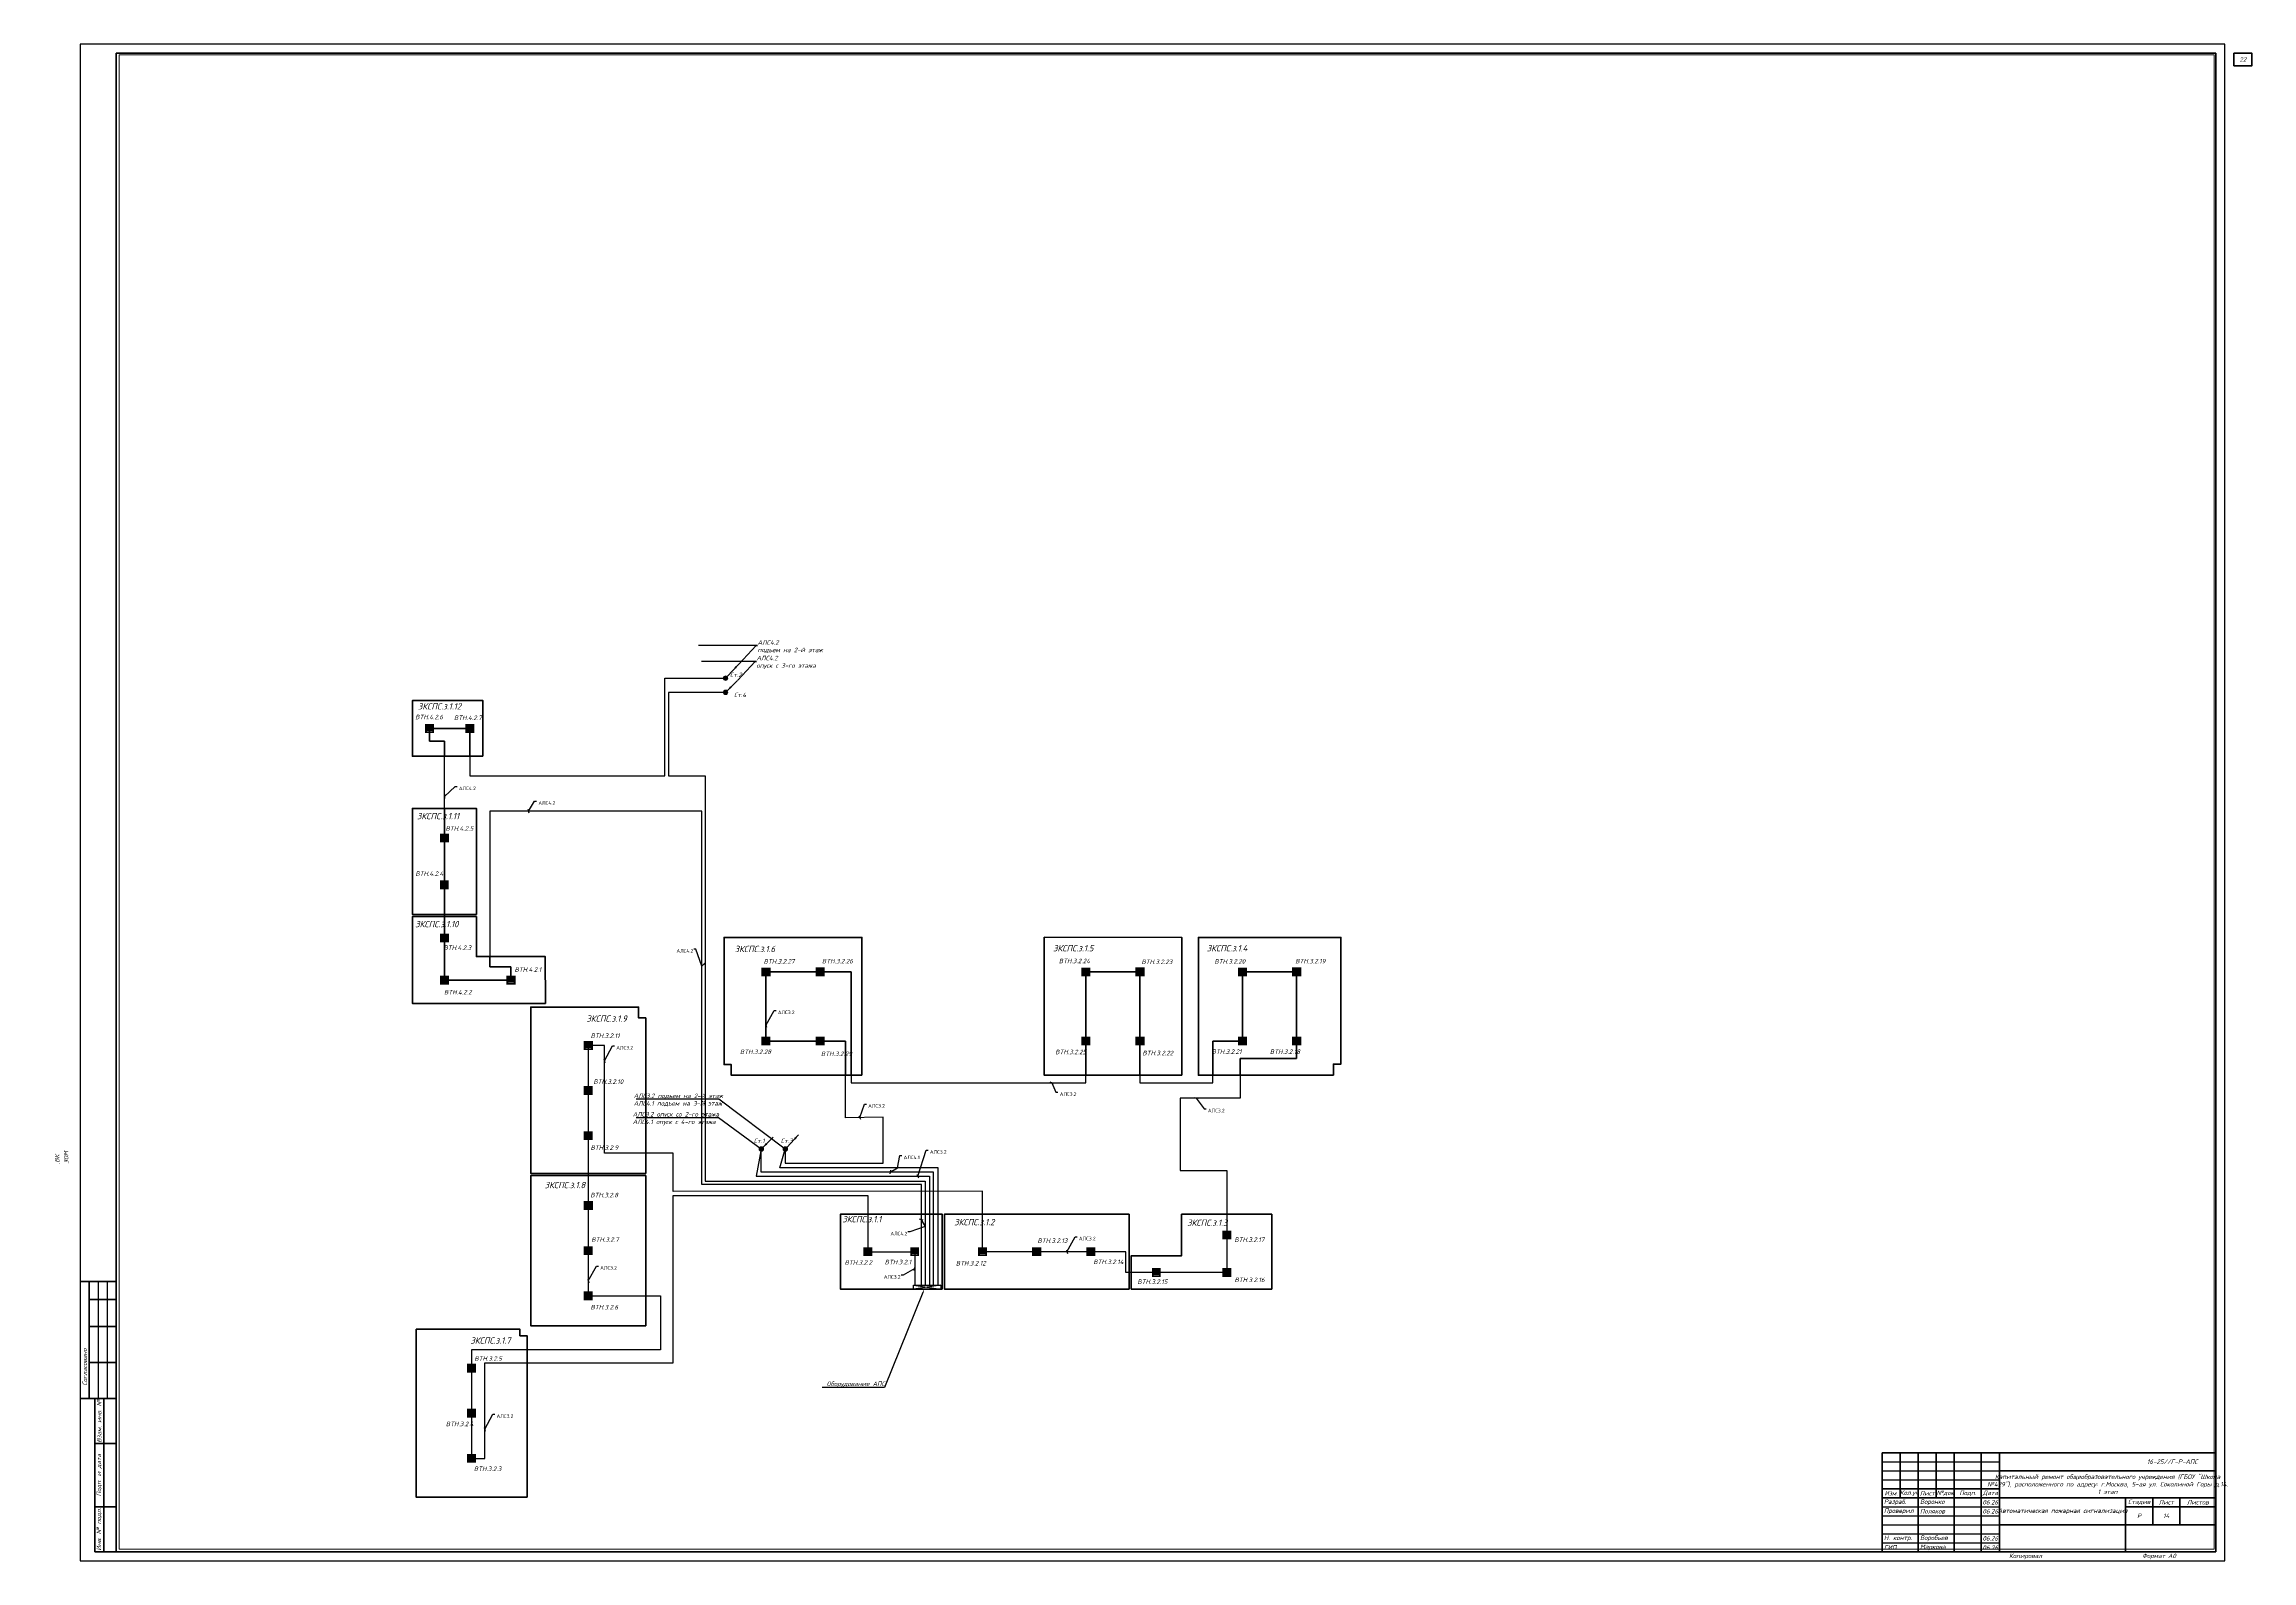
# Paper-space layout 'ПР1 зап.' of a CAD drawing. Header units: millimetres. Extents: x -20 to 1204, y 0 to 841.
# The model-space entities are those that its viewports show. They can reach past a viewport. Long polylines and large blocks are cut down to what shows.
import ezdxf
from ezdxf import colors
from ezdxf.entities.mleader import LeaderData, LeaderLine
from ezdxf.enums import TextEntityAlignment as Align
from ezdxf.math import Vec2, Vec3

# ---------------------------------------------------------------- set-up
doc = ezdxf.new("R2010")
doc.units = ezdxf.units.MM
doc.header["$LTSCALE"] = 0.5
doc.set_wipeout_variables(frame=1)
doc.linetypes.add('CONTI', pattern=[0])
doc.layers.get('0').update_dxf_attribs({"lineweight": 18})
doc.layers.get('Defpoints').update_dxf_attribs({"color": 4, "lineweight": 140})
for name, color, linetype, lineweight in [('! ЗКПС НОМЕР 1', 4, 'Continuous', 50), ('13_text', 250, 'Continuous', 15), ('13_АПС_кабели', 1, 'Continuous', 30), ('13_АПС_оборудование', 1, 'Continuous', 30), ('13_АПС_текст', 1, 'Continuous', 30), ('13_СС_СОТС_выноски', 7, 'Continuous', 25), ('BSN__основная - 06', 1, 'Continuous', 60), ('АР_Штриховка_Стималит', 5, 'Continuous', 0), ('СС_АПС_Оборудование', 1, 'Continuous', 25)]:
    doc.layers.add(name, color=color, linetype=linetype, lineweight=lineweight)
doc.layers.add('! ЗКПС НОМЕР 2', color=7, linetype='Continuous', lineweight=0, true_color=0xf3aae6, transparency=0.5)
doc.styles.add('BDG_T_R', font='GOST Common.ttf')
doc.styles.add('ISOCPEUR', font='isocpeui.ttf', dxfattribs={"height": 250})
doc.styles.get("Standard").update_dxf_attribs({"font": 'txt.shx'})
doc.linetypes.add('Рабочее в трубе  _о_о_', pattern='A,5,2,[133,ltypeshp.shx,S=0.4,R=0,X=0,Y=0.75],3', length=10)

# ---------------------------------------------------------------- blocks, each defined once
blk = doc.blocks.new('*U1096')
at = {"linetype": 'Continuous', "lineweight": 25, "transparency": 33554687}
for p, q in [((1189, 841), (0, 841)), ((0, 841), (0, 0)), ((1189, 0), (1189, 841)), ((10, 155), (10, 90)), ((15, 155), (15, 90)), ((999, 55), (1064, 55)), ((999, 50), (1064, 50)), ((999, 45), (1064, 45)), ((999, 30), (1064, 30)), ((999, 25), (1064, 25)), ((999, 20), (1064, 20)), ((999, 15), (1064, 15)), ((0, 0), (1189, 0)), ((999, 10), (1064, 10))]:
    blk.add_line(p, q, dxfattribs=at)
at = {"linetype": 'Continuous', "lineweight": 60, "transparency": 33554687}
for p, q in [((1184, 836), (20, 836)), ((20, 836), (20, 5)), ((1184, 5), (1184, 836)), ((20, 155), (0, 155)), ((5, 155), (5, 90)), ((20, 145), (5, 145)), ((20, 130), (5, 130)), ((20, 110), (5, 110)), ((20, 90), (0, 90)), ((8, 90), (8, 5)), ((13, 90), (13, 5)), ((8, 65), (20, 65)), ((999, 60), (1184, 60)), ((999, 5), (999, 60)), ((1009, 60), (1009, 35)), ((1019, 60), (1019, 5)), ((1029, 60), (1029, 35)), ((1039, 60), (1039, 5)), ((1054, 60), (1054, 5)), ((1064, 5), (1064, 60)), ((1064, 50), (1184, 50)), ((1184, 5), (1184, 60)), ((999, 40), (1064, 40)), ((8, 30), (20, 30)), ((999, 35), (1184, 35)), ((1134, 35), (1134, 5)), ((1134, 30), (1184, 30)), ((1149, 35), (1149, 20)), ((1164, 35), (1164, 20)), ((1064, 20), (1184, 20)), ((8, 5), (20, 5)), ((20, 5), (1184, 5))]:
    blk.add_line(p, q, dxfattribs=at)
at = {"linetype": 'Continuous', "lineweight": 40, "transparency": 33554687}
blk.add_line((1134, 5), (1134, 35), dxfattribs=at)
at = {"lineweight": 60, "transparency": 33554687}
blk.add_lwpolyline([(1194, 829), (1204, 829), (1204, 836), (1194, 836)], close=True, dxfattribs=at)
at = {"linetype": 'Continuous', "transparency": 33554687, "rotation": 90, "style": 'ISOCPEUR'}
for s, insert, char_height, width, attachment_point in [('20_Главный_специалист_ВК', (-12.5, 176), 2.5, 19, 4), ('21_Главный_специалист_ЭОМ', (-7.5, 176), 2.5, 19, 4), ('01.26', (-12.5, 215), 2.5, 10, 5), ('01.26', (-7.5, 215), 2.5, 10, 5), ('01.26', (-2.5, 215), 2.5, 10, 5), ('Согласовано', (-17.5, 172.5), 3, 35, 5), ('Гл. спец ВК', (-12.5, 156), 2.5, 19, 4), ('Гл. спец ЭОМ', (-7.5, 156), 2.5, 19, 4), ('01.26', (-12.5, 150), 2.5, 10, 5), ('19_Главный_конструктор', (-7.5, 111), 2.5, 19, 4), ('01.26', (-7.5, 150), 2.5, 10, 5), ('18_Главный_специалист_ОВ', (-2.5, 111), 2.5, 19, 4), ('01.26', (-2.5, 150), 2.5, 10, 5), ('17_ГАП', (-12.5, 111), 2.5, 19, 4), ('Согласовано', (2.5, 107.5), 2.5, 35, 5), ('Гл. констр. ', (-7.5, 91), 2.5, 19, 4), ('Гл. спец ОВ', (-2.5, 91), 2.5, 19, 4), ('ГАП', (-12.5, 91), 2.5, 19, 4), ('Взам. инв. №', (10.5, 77.5), 2.5, 25, 5), ('Подп. и дата', (10.5, 47.5), 2.5, 35, 5), ('Инв. № подл.', (10.5, 17.5), 2.5, 25, 5)]:
    blk.add_mtext(s, dxfattribs=dict(at, insert=insert, char_height=char_height, width=width, attachment_point=attachment_point))
at = {"linetype": 'Continuous', "transparency": 33554687, "char_height": 2.5, "style": 'ISOCPEUR'}
for s, insert, width, attachment_point in [('16-25//Г-Р-АПС', (1174, 55), 110, 6), ('\\pxsm1;Капитальный ремонт общеобразовательного учреждения (ГБОУ "Школа №429"), расположенного по адресу: г.Москва, 5-ая ул. Соколиной Горы д.14. 1 этап', (1124, 42.5), 120, 5), ('Разраб.', (1000, 32.5), 19, 4), ('Проверил', (1000, 27.5), 19, 4), ('Воронко', (1020, 32.5), 19, 4), ('Поляков', (1020, 27.5), 19, 4), ('\\pxqc;06.26', (1054, 32.5), 10, 4), ('\\pxqc;06.26', (1054, 27.5), 10, 4), ('Р', (1141.5, 25), 15, 5), ('Н. контр.', (1000, 12.5), 19, 4), ('Воробьев', (1020, 12.5), 19, 4), ('\\pxqc;06.26', (1054, 12.5), 10, 4), ('ГИП', (1000, 7.5), 19, 4), ('Маркова', (1020, 7.5), 19, 4), ('\\pxqc;06.26', (1054, 7.4), 10, 4), ('Копировал', (1078.5, 2.5), 25, 5), ('Формат', (1149.5, 2.5), 16, 5)]:
    blk.add_mtext(s, dxfattribs=dict(at, insert=insert, width=width, attachment_point=attachment_point))
at = {"transparency": 33554687, "char_height": 2.5, "attachment_point": 5, "style": 'ISOCPEUR'}
for s, insert, width in [('Изм.', (1004, 37.5), 10), ('Кол.уч', (1014, 37.5), 10), ('Лист', (1024, 37.5), 10), ('№док', (1034, 37.5), 10), ('Подп.', (1046.5, 37.5), 15), ('Дата', (1059, 37.5), 10), ('Стадия', (1141.5, 32.5), 15), ('Лист', (1156.5, 32.5), 15), ('Листов', (1174, 32.5), 20)]:
    blk.add_mtext(s, dxfattribs=dict(at, insert=insert, width=width))
at = {"linetype": 'Continuous', "transparency": 33554687, "insert": (1099, 27.5), "char_height": 2.5, "width": 70, "attachment_point": 5, "line_spacing_factor": 0.8, "style": 'ISOCPEUR'}
blk.add_mtext('\\pxsm1;Автоматическая пожарная сигнализация', dxfattribs=at)
at = {"transparency": 33554687, "style": 'ISOCPEUR'}
for tag, p in [('Сквозная_нумерация', (1199, 832.5)), ('Форма3_номер_листа', (1156.5, 25)), ('Форма3_количество_листов', (1174, 25))]:
    blk.add_attdef(tag, text='', height=2.5, dxfattribs=at).set_placement(p, align=Align.MIDDLE_CENTER)
blk.add_attdef('Форма3_дополнительный_шифр', text='', height=2.5, dxfattribs=at).set_placement((1174, 55), align=Align.MIDDLE_LEFT)
at = {"lineweight": 5, "transparency": 33554687, "flags": 160}
blk.add_attdef('Форма3_наименование_чертежа', text='', height=2.5, dxfattribs=at).set_placement((1099, 12.5), align=Align.MIDDLE_CENTER)
at = {"transparency": 33554687, "style": 'ISOCPEUR', "flags": 8}
blk.add_attdef('Формат', (1157.5, 1.5), '', height=2.5, dxfattribs=at)
at = {"transparency": 33554687}
blk.add_wipeout([(-20, 220), (-0.5, 220), (-0.5, 90), (-20, 90)], dxfattribs=at)
blk = doc.blocks.new('101')
at = {"layer": '! ЗКПС НОМЕР 2', "true_color": 0xffffff, "transparency": 33554687}
h = blk.add_hatch(color=7, dxfattribs=at)
h.dxf.hatch_style = 1
h.paths.add_polyline_path([(-12942, -22141.9), (-12947, -22141.9), (-12947, -22146.8), (-12942, -22146.8)])
at = {"layer": 'BSN__основная - 06', "color": 1, "lineweight": 30, "ltscale": 100, "const_width": 0.03, "elevation": 0}
blk.add_lwpolyline([(-12947, -22141.9), (-12942, -22141.9), (-12942, -22146.8), (-12947, -22146.8)], close=True, dxfattribs=at)
at = {"layer": 'BSN__основная - 06', "color": 1, "lineweight": 30, "ltscale": 100, "const_width": 0.07, "elevation": 0}
blk.add_lwpolyline([(-12943.9, -22142.7), (-12945, -22143.9), (-12943.9, -22144.8), (-12945, -22145.9)], dxfattribs=at)
blk = doc.blocks.new('748')
at = {"layer": 'АР_Штриховка_Стималит', "true_color": 0xffffff}
h = blk.add_hatch(color=7, dxfattribs=at)
h.dxf.hatch_style = 1
h.paths.add_polyline_path([(1611.5, -5339.8), (1606.6, -5339.8), (1606.6, -5344.7), (1611.5, -5344.7)])
h.paths.add_polyline_path([(1610.6, -5340.7), (1610.6, -5343.8), (1607.6, -5343.8), (1607.6, -5340.7)], flags=16)
h = blk.add_hatch(color=7, dxfattribs=at)
h.dxf.hatch_style = 1
h.paths.add_polyline_path([(1607.6, -5340.7), (1607.6, -5343.7), (1610.6, -5343.7), (1610.6, -5340.7)])
at = {"color": 1, "lineweight": 5, "ltscale": 100, "elevation": 0}
for points, const_width in [([(1606.6, -5344.7), (1611.6, -5344.7), (1611.6, -5339.8), (1606.6, -5339.8)], 0.03), ([(1607.6, -5343.7), (1610.6, -5343.7), (1610.6, -5340.7), (1607.6, -5340.7)], 0.01)]:
    blk.add_lwpolyline(points, close=True, dxfattribs=dict(at, const_width=const_width))
at = {"color": 1, "lineweight": 5, "ltscale": 100, "const_width": 0.03, "elevation": 0}
blk.add_lwpolyline([(1609.6, -5341.1), (1608.5, -5341.7), (1609.7, -5342.7), (1608.5, -5343.3)], dxfattribs=at)
blk = doc.blocks.new('*U72')
at = {"transparency": 33554687}
h = blk.add_hatch(color=0, dxfattribs=at)
h.dxf.hatch_style = 1
h.paths.add_polyline_path([(-251, 336), (-336, 251), (-88, 88)])
h = blk.add_hatch(color=0, dxfattribs=at)
h.dxf.hatch_style = 1
h.paths.add_polyline_path([(125, 0, 1), (-125, 0, 1)])
at = {"color": 0, "lineweight": 15, "transparency": 33554687}
blk.add_lwpolyline([(-88, 88), (-654, 654)], dxfattribs=at)
at = {"color": 0, "transparency": 33554687}
blk.add_circle((0, 0), 125, dxfattribs=at)
at = {"color": 0, "transparency": 33554687, "style": 'ISOCPEUR', "width": 0.7}
blk.add_attdef('NUM', (-603, -150), '', height=250, dxfattribs=at)
blk = doc.blocks.new('_None')
blk = doc.blocks.new('*U71')
at = {"transparency": 33554687}
h = blk.add_hatch(color=0, dxfattribs=at)
h.dxf.hatch_style = 1
h.paths.add_polyline_path([(-579, 533), (-491, 615), (-733, 786)])
h = blk.add_hatch(color=0, dxfattribs=at)
h.dxf.hatch_style = 1
h.paths.add_polyline_path([(125, 0, 1), (-125, 0, 1)])
at = {"color": 0, "lineweight": 15, "transparency": 33554687}
blk.add_lwpolyline([(-85, 91), (-733, 786)], dxfattribs=at)
at = {"color": 0, "transparency": 33554687}
blk.add_circle((0, 0), 125, dxfattribs=at)
blk = doc.blocks.new('*U68')
at = {"transparency": 33554687}
h = blk.add_hatch(color=0, dxfattribs=at)
h.dxf.hatch_style = 1
h.paths.add_polyline_path([(-579, 533), (-491, 615), (-733, 786)])
h = blk.add_hatch(color=0, dxfattribs=at)
h.dxf.hatch_style = 1
h.paths.add_polyline_path([(125, 0, 1), (-125, 0, 1)])
at = {"color": 0, "lineweight": 15, "transparency": 33554687}
blk.add_lwpolyline([(-85, 91), (-733, 786)], dxfattribs=at)
at = {"color": 0, "transparency": 33554687}
blk.add_circle((0, 0), 125, dxfattribs=at)
blk = doc.blocks.new('*U69')
at = {"transparency": 33554687}
h = blk.add_hatch(color=0, dxfattribs=at)
h.dxf.hatch_style = 1
h.paths.add_polyline_path([(-251, 336), (-336, 251), (-88, 88)])
h = blk.add_hatch(color=0, dxfattribs=at)
h.dxf.hatch_style = 1
h.paths.add_polyline_path([(125, 0, 1), (-125, 0, 1)])
at = {"color": 0, "lineweight": 15, "transparency": 33554687}
blk.add_lwpolyline([(-88, 88), (-654, 654)], dxfattribs=at)
at = {"color": 0, "transparency": 33554687}
blk.add_circle((0, 0), 125, dxfattribs=at)
at = {"color": 0, "transparency": 33554687, "style": 'ISOCPEUR', "width": 0.7}
blk.add_attdef('NUM', (-603, -150), '', height=250, dxfattribs=at)
blk = doc.blocks.new('A$C3e5b9dde')
at = {"layer": 'СС_АПС_Оборудование', "lineweight": 30, "transparency": 33554559}
for points in [[(-750, 105), (750, -106)], [(750, 105), (-750, -106)], [(754, -106), (-750, -106), (-750, 105), (754, 105)], [(754, 105), (754, -106)]]:
    blk.add_lwpolyline(points, dxfattribs=at)
blk = doc.blocks.new('_Oblique')
at = {"color": 0, "linetype": 'ByBlock', "lineweight": -2, "transparency": 33554687}
blk.add_line((-0.5, -0.5), (0.5, 0.5), dxfattribs=at)

msp = doc.modelspace()

# ---------------------------------------------------------------- linework, layer by layer
at = {"layer": '! ЗКПС НОМЕР 1', "color": 160, "transparency": 33554559}
for points in [[(-208007.64518, 321512.44381), (-211914.03506, 321512.44381), (-211914.0375, 324602.44381), (-208007.65202, 324602.44381)], [(-172185.47162, 291967.48068), (-182423.79163, 291967.407), (-182423.78214, 296117.40936), (-172185.48053, 296117.47833)]]:
    msp.add_lwpolyline(points, close=True, dxfattribs=at)
at = {"layer": '! ЗКПС НОМЕР 1', "color": 40, "transparency": 33554559}
for points in [[(-208363.82974, 312742.77445), (-211914.04097, 312742.11317), (-211914.03158, 318622.11557), (-208363.83876, 318622.77214)], [(-182543.89487, 291967.45204), (-188188.87481, 291967.44264), (-188188.86532, 296117.44499), (-182543.90377, 296117.44969)]]:
    msp.add_lwpolyline(points, close=True, dxfattribs=at)
at = {"layer": '! ЗКПС НОМЕР 1', "color": 145, "true_color": 0x4d8c9d, "transparency": 33554559}
msp.add_lwpolyline([(-204546.31821, 307807.48562), (-211914.04103, 307807.40431), (-211914.03153, 312622.44115), (-208363.25075, 312622.44648), (-208363.25368, 310402.49276), (-204546.34509, 310402.49506)], close=True, dxfattribs=at)
at = {"layer": '! ЗКПС НОМЕР 1', "color": 200, "transparency": 33554559}
msp.add_lwpolyline([(-186994.65294, 303822.08997), (-194238.91511, 303822.08495), (-194238.91511, 304420.22772), (-194638.8535, 304420.22772), (-194632.60238, 311472.44381), (-186994.65294, 311472.44381)], close=True, dxfattribs=at)
at = {"layer": '! ЗКПС НОМЕР 1', "color": 25, "transparency": 33554559}
msp.add_lwpolyline([(-169263.8535, 303822.08997), (-176887.29613, 303820.69432), (-176887.29613, 311473.77944), (-169263.8535, 311472.44381)], close=True, dxfattribs=at)
at = {"layer": '! ЗКПС НОМЕР 1', "color": 84, "transparency": 33554559}
msp.add_lwpolyline([(-160857.36214, 303822.06025), (-168342.29613, 303822.07511), (-168342.29613, 311472.39865), (-160438.8535, 311472.44381), (-160438.8535, 304440.22772), (-160857.36214, 304440.22603)], close=True, dxfattribs=at)
at = {"layer": '! ЗКПС НОМЕР 1', "color": 84, "ltscale": 100, "transparency": 33554559}
msp.add_lwpolyline([(-198978.8577, 298382.44884), (-205353.8669, 298382.43879), (-205353.84011, 307607.44115), (-199378.8535, 307602.44886), (-199378.8535, 307007.82411), (-198978.81112, 307007.82411)], close=True, dxfattribs=at)
at = {"layer": '! ЗКПС НОМЕР 1', "color": 171, "transparency": 33554559}
msp.add_lwpolyline([(-198978.84905, 289937.44884), (-205353.85825, 289937.43879), (-205353.8489, 298262.44115), (-198978.8581, 298262.44648)], close=True, dxfattribs=at)
at = {"layer": '! ЗКПС НОМЕР 1', "color": 30, "true_color": 0xf26722, "transparency": 33554559}
for points in [[(-164268.8535, 291967.44381), (-172065.46198, 291967.46301), (-172065.46021, 293815.03394), (-169267.67824, 293815.0565), (-169267.70343, 296117.38914), (-164268.8535, 296117.44381)], [(-205553.84905, 280427.46019), (-211703.85825, 280427.42744), (-211703.84876, 289737.42979), (-205953.85783, 289737.44381), (-205953.85785, 289383.62781), (-205553.80069, 289383.62565)]]:
    msp.add_lwpolyline(points, close=True, dxfattribs=at)
at = {"layer": '13_АПС_кабели', "transparency": 33554687}
for points in [[(-183690.91951, 292178.44381), (-183690.91951, 297758.4538), (-195878.79702, 297758.4538), (-195878.79702, 318471.09117), (-199227.48924, 318471.09117), (-207620.58766, 318471.09117), (-207620.58766, 309846.06559), (-206450.94219, 309846.06559), (-206450.94219, 309102.61918), (-210137.91952, 309102.61918), (-210137.91952, 311436.12902), (-210137.91952, 314382.44266), (-210138.93752, 316982.44266), (-210138.93752, 322350.3702), (-210966.43513, 322350.3702), (-210966.43513, 323054.41099), (-208734.4708, 323054.41099), (-208734.4708, 320429.09127), (-197918.19055, 320429.09127), (-197918.19055, 325840.23362), (-194554.03628, 325840.23362)], [(-194554.03628, 325056.65546), (-197718.85659, 325056.65546), (-197718.85659, 320429.09127), (-195678.79702, 320429.09127), (-195678.79702, 297961.52682), (-183485.523, 297961.52682), (-183485.523, 292178.44381)], [(-191241.02578, 299733.64645), (-191241.02578, 298943.3373), (-185821.81466, 298943.3373), (-185821.81466, 301501.50763), (-187913.14008, 301473.22641), (-187913.14008, 305724.30752), (-189314.74995, 305724.30752), (-192314.74995, 305724.30752), (-192314.74995, 309554.49047), (-189314.74995, 309554.49047), (-187590.64584, 309554.49047), (-187590.64584, 303406.4765), (-174576.69711, 303406.4765), (-174576.69711, 305724.30752), (-174576.69711, 309554.49047), (-171576.69711, 309554.49047), (-171576.69711, 305724.30752), (-171576.69711, 303406.4765), (-167546.64477, 303406.4765), (-167546.64477, 305724.30752), (-165891.69711, 305724.30752), (-165891.69711, 309554.49047), (-162891.69711, 309554.49047), (-162891.69711, 305724.30752), (-162891.69711, 304753.92079), (-166029.50197, 304753.92079), (-166029.50197, 302550.03294), (-169346.25652, 302550.03294), (-169346.25652, 298544.91898), (-166768.27846, 298544.91898), (-166768.27846, 294966.25006), (-166768.27846, 292891.25016), (-170666.56581, 292891.25016), (-172355.8089, 292891.25016), (-172355.8089, 294042.46731), (-174304.68135, 294042.46731), (-177304.68135, 294042.46731), (-180304.68135, 294042.46731), (-180304.68135, 294042.46731), (-180304.68135, 297398.57077), (-197455.02225, 297370.28956), (-197455.02225, 299507.43129), (-201275.08807, 299507.43129), (-201275.08807, 305476.10364), (-202165.81404, 305476.10364), (-202165.81404, 302976.10364), (-202165.81404, 300476.10364), (-202165.80621, 296599.93997), (-202165.80621, 294099.93997), (-202165.80621, 291599.93997), (-198156.43277, 291599.93997), (-198156.43277, 288594.50216), (-208641.27713, 288594.50216), (-208641.27713, 287582.42861), (-208641.27713, 285082.42861), (-208641.27713, 282582.42861), (-207909.11535, 282582.42861), (-207909.11535, 287879.25505), (-197455.02225, 287879.25505), (-197455.02225, 297152.95381), (-186666.36733, 297152.95381), (-186666.36733, 294042.44381), (-184066.36733, 294042.44381), (-184066.36733, 294042.44381), (-184066.36733, 292178.44381)], [(-192573.4451, 299733.64645), (-192864.88965, 298230.85915), (-183248.09602, 298230.85915), (-183248.09602, 292178.44381)], [(-183017.49651, 292178.44381), (-183017.49651, 298458.62269), (-192573.4451, 298458.62269), (-192573.4451, 299733.64645)], [(-182768.75494, 292178.44381), (-182768.75494, 298698.9522), (-191544.4994, 298698.9522), (-191241.02578, 299733.64645)]]:
    msp.add_lwpolyline(points, dxfattribs=at)
at = {"layer": '13_АПС_кабели', "linetype": 'Рабочее в трубе  _о_о_', "transparency": 33554687}
for points in [[(-208734.23715, 321512.30054), (-208734.4708, 323054.41099), (-210966.43513, 323054.41099), (-210966.43513, 322350.3702), (-210138.93752, 322350.3702), (-210138.93752, 321512.44381)], [(-210138.90215, 318622.44386), (-210137.91952, 309102.61918), (-206450.94219, 309102.61918), (-206450.94219, 309846.06559), (-207620.58766, 309846.06559), (-207620.58766, 310402.49391)], [(-187590.64584, 303822.08997), (-187590.64584, 309554.49047), (-192314.74995, 309554.49047), (-192314.74995, 305724.30752), (-187913.14008, 305724.30752), (-187913.14008, 303822.08997)], [(-171576.69711, 303822.06497), (-171576.69711, 309554.49047), (-174576.69711, 309554.49047), (-174576.69711, 303822.06497)], [(-166029.50197, 303821.10805), (-166029.50197, 304753.92079), (-162891.69711, 304753.92079), (-162891.69711, 309554.49047), (-165891.69711, 309554.49047), (-165891.69711, 305724.30752), (-167546.64477, 305724.30752), (-167546.64477, 303822.08997)], [(-198978.8535, 299507.43129), (-201275.08807, 299507.43129), (-201275.08807, 305476.10364), (-202165.81404, 305476.10364), (-202165.80621, 291599.93997), (-198978.85086, 291599.94343)], [(-166768.27846, 296117.41648), (-166768.27846, 292891.25016), (-172065.45276, 292891.20745)], [(-205567.88958, 288594.50216), (-208641.27713, 288594.50216), (-208641.27713, 282582.42861), (-207909.11535, 282582.42861), (-207909.11535, 287879.25505), (-205553.80881, 287879.24233)]]:
    msp.add_lwpolyline(points, dxfattribs=at)

# ---------------------------------------------------------------- block references
at = {"lineweight": 20, "transparency": 33554687}
ref = msp.add_blockref('*U68', (-194554.03628, 325840.23362), dxfattribs=dict(at, xscale=-1))
ref.add_attrib('NUM', 'Ст.2', (-194310.48963, 325902.21612), dxfattribs={"color": 0, "height": 250, "style": 'ISOCPEUR'})
ref = msp.add_blockref('*U69', (-194554.03628, 325056.65546), dxfattribs=dict(at, xscale=-1))
ref.add_attrib('NUM', 'Ст.4', (-194085.01056, 324789.28357), dxfattribs={"color": 0, "height": 250, "style": 'ISOCPEUR'})
ref = msp.add_blockref('*U72', (-192573.4451, 299733.64645), dxfattribs=dict(at, xscale=-1))
ref.add_attrib('NUM', 'Ст.1', (-192986.75593, 300065.6229), dxfattribs={"color": 0, "height": 250, "style": 'ISOCPEUR'})
ref = msp.add_blockref('*U71', (-191241.02578, 299733.64645), dxfattribs=dict(at, xscale=-1))
ref.add_attrib('NUM', 'Ст.3', (-191490.84121, 300065.6229), dxfattribs={"color": 0, "height": 250, "style": 'ISOCPEUR'})
at = {"layer": '13_АПС_оборудование', "transparency": 33554687, "xscale": 100, "yscale": 100, "zscale": 100}
for p in [(-371874.74142, 857277.79404), (-371047.24381, 848605.82571), (-353223.05625, 843777.87353), (-335485.0034, 843777.87353), (-326800.0034, 843777.87353), (-367359.24848, 843326.00224), (-363074.12033, 839699.4867), (-363074.1125, 830823.32303), (-344974.67362, 828265.82687), (-341212.98764, 828265.85037), (-331574.8721, 827114.63321), (-369549.58342, 821805.81167)]:
    msp.add_blockref('748', p, dxfattribs=at)
at = {"layer": '13_АПС_оборудование', "transparency": 33554559, "xscale": 100, "yscale": 100, "zscale": 100}
for p in [(1085714.8772, 2537489.1868, -0.25088), (1084310.41047, 2531417.21847, -0.25088), (1084311.42847, 2525870.90484, -0.25088), (1105134.59804, 2523989.26629, -0.25088), (1122872.65088, 2523989.26629, -0.25088), (1131557.65088, 2523989.26629, -0.25088), (1084311.42847, 2523537.395, -0.25088), (1102134.59804, 2520159.08333, -0.25088), (1105134.59804, 2520159.08333, -0.25088), (1119872.65088, 2520159.08333, -0.25088), (1122872.65088, 2520159.08333, -0.25088), (1128557.65088, 2520159.08333, -0.25088), (1131557.65088, 2520159.08333, -0.25088), (1092283.53396, 2517410.87946, -0.25088), (1092283.53396, 2514910.87946, -0.25088), (1127681.06953, 2509401.02587, -0.25088), (1092283.54178, 2508534.71578, -0.25088), (1107782.98066, 2508477.21963, -0.25088), (1117144.66664, 2508477.24313, -0.25088), (1120144.66664, 2508477.24313, -0.25088), (1127681.06953, 2507326.02597, -0.25088), (1092283.54178, 2506034.71578, -0.25088), (1085808.07087, 2499517.20443, -0.25088), (1085808.07087, 2497017.20443, -0.25088)]:
    msp.add_blockref('101', p, dxfattribs=at)
at = {"layer": '13_АПС_оборудование', "color": 161, "lineweight": 50, "transparency": 33554559}
msp.add_blockref('A$C3e5b9dde', (-183377.18805, 292072.94381), dxfattribs=at)

# ---------------------------------------------------------------- texts
at = {"layer": '13_АПС_текст', "color": 5, "transparency": 33554687, "style": 'ISOCPEUR'}
for s, p in [('ЗКСПС.з.1.12', (-211612.32091, 324107.78104)), ('ЗКСПС.з.1.11', (-211661.14179, 318021.29399)), ('ЗКСПС.з.1.10', (-211761.90796, 312033.29022)), ('ЗКСПС.з.1.6', (-194049.21573, 310652.74012)), ('ЗКСПС.з.1.5', (-176397.11779, 310694.37397)), ('ЗКСПС.з.1.4', (-167874.46647, 310694.37397)), ('ЗКСПС.з.1.9', (-202270.34725, 306792.11881)), ('ЗКСПС.з.1.8', (-204583.21034, 297562.03128)), ('ЗКСПС.з.1.1', (-188078.37748, 295671.37085)), ('ЗКСПС.з.1.2', (-181876.99624, 295505.87585)), ('ЗКСПС.з.1.3', (-168963.63511, 295473.48545)), ('ЗКСПС.з.1.7', (-208702.30494, 288943.01024))]:
    msp.add_text(s, height=350, dxfattribs=at).set_placement(p)
at = {"layer": '13_АПС_текст', "transparency": 33554559, "style": 'ISOCPEUR'}
for s, p in [('BTH.4.2.6', (-211761.19345, 323563.74796, 0)), ('BTH.4.2.7', (-209611.23951, 323523.3919, 0)), ('BTH.4.2.5', (-210082.4833, 317383.28445, 0)), ('BTH.4.2.4', (-211754.13652, 314878.19914, 0)), ('BTH.4.2.3', (-210192.39647, 310772.73848, 0)), ('BTH.4.2.1', (-206255.21346, 309558.82641, 0)), ('BTH.3.2.27', (-192442.31627, 310016.5245, 0)), ('BTH.3.2.26', (-189209.9203, 310027.74427, 0)), ('BTH.3.2.24', (-176074.57639, 310036.21319, 0)), ('BTH.3.2.23', (-171497.98322, 309991.2542, 0)), ('BTH.3.2.20', (-167449.88981, 310013.73467, 0)), ('BTH.3.2.19', (-162970.67752, 310025.75571, 0)), ('BTH.4.2.2', (-210162.28532, 308304.78637, 0)), ('BTH.3.2.11', (-202034.3708, 305893.5199, 0)), ('BTH.3.2.28', (-193755.47812, 305001.89673, 0)), ('BTH.3.2.29', (-189266.03611, 304889.71275, 0)), ('BTH.3.2.25', (-176276.97947, 304989.68074, 0)), ('BTH.3.2.22', (-171441.75944, 304933.4825, 0)), ('BTH.3.2.21', (-167603.45319, 305008.5974, 0)), ('BTH.3.2.18', (-164376.22449, 305008.5974, 0)), ('BTH.3.2.10', (-201885.53958, 303344.70946, 0)), ('BTH.3.2.9', (-202041.20226, 299688.34952, 0)), ('BTH.3.2.8', (-202052.33077, 297056.19701, 0)), ('BTH.3.2.7', (-201996.58021, 294593.17146, 0)), ('BTH.3.2.13', (-177261.82148, 294528.04809, 0)), ('BTH.3.2.17', (-166345.21933, 294583.14093, 0)), ('BTH.3.2.2', (-187954.44635, 293319.69423, 0)), ('BTH.3.2.1', (-185728.76968, 293342.27998, 0)), ('BTH.3.2.12', (-181785.94484, 293274.5247, 0)), ('BTH.3.2.14', (-174166.27071, 293353.64011, 0)), ('BTH.3.2.16', (-166337.90831, 292352.49802, 0)), ('BTH.3.2.15', (-171723.32934, 292253.71926, 0)), ('BTH.3.2.6', (-202041.85333, 290840.27087, 0)), ('BTH.3.2.5', (-208482.25716, 287992.22516, 0)), ('BTH.3.2.4', (-210062.84643, 284364.71882, 0)), ('BTH.3.2.3', (-208507.1534, 281881.2384, 0))]:
    msp.add_text(s, height=250, dxfattribs=at).set_placement(p)

# ---------------------------------------------------------------- leaders
at = {"layer": '13_text', "color": 0, "lineweight": 15, "transparency": 33554687}
ml = msp.add_multileader_mtext('Standard', dxfattribs=at)
ml.set_content('{\\fISOCPEUR|b0|i0|c204|p34;АЛС4\\fISOCPEUR|b0|i0|c0|p34;.\\fISOCPEUR|b0|i0|c204|p34;2}', color=7, style='BDG_T_R')
ml.set_leader_properties(color=7, linetype='Continuous', lineweight=25)
ml.set_arrow_properties(name='OBLIQUE')
ml.build(insert=Vec2(0, 0))
ml.multileader.update_dxf_attribs({"has_text_frame": 1, "text_left_attachment_type": 0, "text_right_attachment_type": 0, "dogleg_length": 2, "arrow_head_size": 150})
ctx = ml.context
ctx.base_point, ctx.char_height, ctx.arrow_head_size, ctx.landing_gap_size, ctx.plane_origin = Vec3(-209435.73799, 319832.99227), 200, 150, 100, Vec3(-201077.18079, 316609.64068)
ctx.left_attachment, ctx.right_attachment = 0, 0
notes = []
notes.append((ctx, [(1, (1, 1, 0), (-209546.89649, 319832.99227), (1, 0), 111.1585, [(0, [(-210138.93752, 319284.02709)], 0, [])])]))
ctx.mtext.insert, ctx.mtext.width, ctx.mtext.defined_height, ctx.mtext.flow_direction = Vec3(-209335.73799, 319832.99227), 564.6070264, 393.92707, 5
ml = msp.add_multileader_mtext('Standard', dxfattribs=at)
ml.set_content('{\\fISOCPEUR|b0|i0|c204|p34;АЛС4\\fISOCPEUR|b0|i0|c0|p34;.\\fISOCPEUR|b0|i0|c204|p34;2}', color=7, style='BDG_T_R')
ml.set_leader_properties(color=7, linetype='Continuous', lineweight=25)
ml.set_arrow_properties(name='OBLIQUE')
ml.build(insert=Vec2(0, 0))
ml.multileader.update_dxf_attribs({"has_text_frame": 1, "text_left_attachment_type": 0, "text_right_attachment_type": 0, "dogleg_length": 2, "arrow_head_size": 150})
ctx = ml.context
ctx.base_point, ctx.char_height, ctx.arrow_head_size, ctx.landing_gap_size, ctx.plane_origin = Vec3(-205029.34421, 319020.05635), 200, 150, 100, Vec3(-196670.78701, 315796.70477)
ctx.left_attachment, ctx.right_attachment = 0, 0
notes.append((ctx, [(1, (1, 1, 0), (-205140.50271, 319020.05635), (1, 0), 111.1585, [(0, [(-205487.22117, 318471.09117)], 0, [])])]))
ctx.mtext.insert, ctx.mtext.width, ctx.mtext.defined_height, ctx.mtext.flow_direction = Vec3(-204929.34421, 319020.05635), 564.6070264, 393.92707, 5
ml = msp.add_multileader_mtext('Standard', dxfattribs=at)
ml.set_content('{\\fISOCPEUR|b0|i0|c204|p34;АЛС4\\fISOCPEUR|b0|i0|c0|p34;.\\fISOCPEUR|b0|i0|c204|p34;2}', color=7, style='BDG_T_R')
ml.set_leader_properties(color=7, linetype='Continuous', lineweight=25)
ml.set_arrow_properties(name='OBLIQUE')
ml.build(insert=Vec2(0, 0))
ml.multileader.update_dxf_attribs({"has_text_frame": 1, "text_left_attachment_type": 0, "text_right_attachment_type": 0, "dogleg_length": 2, "arrow_head_size": 150})
ctx = ml.context
ctx.base_point, ctx.char_height, ctx.arrow_head_size, ctx.landing_gap_size, ctx.plane_origin = Vec3(-197375.63104, 310820.64081), 200, 150, 100, Vec3(-189017.07384, 307597.28922)
ctx.left_attachment, ctx.right_attachment = 0, 0
notes.append((ctx, [(0, (1, 1, 0), (-196197.80587, 310820.64081), (-1, 0), 111.1585, [(1, [(-195678.79702, 310054.7454), (-195878.79702, 309870.64028)], 0, [])])]))
ctx.mtext.insert, ctx.mtext.width, ctx.mtext.defined_height, ctx.mtext.flow_direction = Vec3(-197275.63104, 310820.64081), 564.6070264, 393.92707, 5
ml = msp.add_multileader_mtext('Standard', dxfattribs=at)
ml.set_content('{\\fISOCPEUR|b0|i0|c204|p34;АЛС3\\fISOCPEUR|b0|i0|c0|p34;.\\fISOCPEUR|b0|i0|c204|p34;2}', color=7, style='BDG_T_R')
ml.set_leader_properties(color=7, linetype='Continuous', lineweight=25)
ml.set_arrow_properties(name='OBLIQUE')
ml.build(insert=Vec2(0, 0))
ml.multileader.update_dxf_attribs({"has_text_frame": 1, "text_left_attachment_type": 0, "text_right_attachment_type": 0, "dogleg_length": 2, "arrow_head_size": 150})
ctx = ml.context
ctx.base_point, ctx.char_height, ctx.arrow_head_size, ctx.landing_gap_size, ctx.plane_origin = Vec3(-191752.90348, 307415.65625), 200, 150, 100, Vec3(-183498.31579, 303914.15076)
ctx.left_attachment, ctx.right_attachment = 0, 0
notes.append((ctx, [(1, (1, 1, 0), (-191864.06198, 307415.65625), (1, 0), 111.1585, [(0, [(-192314.74995, 306588.53716)], 0, [])])]))
ctx.mtext.insert, ctx.mtext.width, ctx.mtext.defined_height, ctx.mtext.flow_direction = Vec3(-191652.90348, 307415.65625), 564.6070264, 393.92707, 5
ml = msp.add_multileader_mtext('Standard', dxfattribs=at)
ml.set_content('{\\fISOCPEUR|b0|i0|c204|p34;АЛС3\\fISOCPEUR|b0|i0|c0|p34;.\\fISOCPEUR|b0|i0|c204|p34;2}', color=7, style='BDG_T_R')
ml.set_leader_properties(color=7, linetype='Continuous', lineweight=25)
ml.set_arrow_properties(name='OBLIQUE')
ml.build(insert=Vec2(0, 0))
ml.multileader.update_dxf_attribs({"has_text_frame": 1, "text_left_attachment_type": 0, "text_right_attachment_type": 0, "dogleg_length": 2, "arrow_head_size": 150})
ctx = ml.context
ctx.base_point, ctx.char_height, ctx.arrow_head_size, ctx.landing_gap_size, ctx.plane_origin = Vec3(-200713.2416, 305449.50738), 200, 150, 100, Vec3(-192458.6539, 301948.00189)
ctx.left_attachment, ctx.right_attachment = 0, 0
notes.append((ctx, [(1, (1, 1, 0), (-200824.4001, 305449.50738), (1, 0), 111.1585, [(0, [(-201275.08807, 304622.38829)], 0, [])])]))
ctx.mtext.insert, ctx.mtext.width, ctx.mtext.defined_height, ctx.mtext.flow_direction = Vec3(-200613.2416, 305449.50738), 564.6070264, 393.92707, 5
ml = msp.add_multileader_mtext('Standard', dxfattribs=at)
ml.set_content('{\\fISOCPEUR|b0|i0|c204|p34;АЛС3\\fISOCPEUR|b0|i0|c0|p34;.\\fISOCPEUR|b0|i0|c204|p34;2}', color=7, style='BDG_T_R')
ml.set_leader_properties(color=7, linetype='Continuous', lineweight=25)
ml.set_arrow_properties(name='OBLIQUE')
ml.build(insert=Vec2(0, 0))
ml.multileader.update_dxf_attribs({"has_text_frame": 1, "text_left_attachment_type": 0, "text_right_attachment_type": 0, "dogleg_length": 2, "arrow_head_size": 150})
ctx = ml.context
ctx.base_point, ctx.char_height, ctx.arrow_head_size, ctx.landing_gap_size, ctx.plane_origin = Vec3(-176123.20749, 302881.23037), 200, 150, 100, Vec3(-167764.65029, 299657.87879)
ctx.left_attachment, ctx.right_attachment = 0, 0
notes.append((ctx, [(1, (1, 1, 0), (-176234.36599, 302881.23037), (1, 0), 111.1585, [(0, [(-176462.6628, 303406.4765)], 0, [])])]))
ctx.mtext.insert, ctx.mtext.width, ctx.mtext.defined_height, ctx.mtext.flow_direction = Vec3(-176023.20749, 302881.23037), 564.6070264, 393.92707, 5
ml = msp.add_multileader_mtext('Standard', dxfattribs=at)
ml.set_content('{\\fISOCPEUR|b0|i0|c204|p34;АЛС3\\fISOCPEUR|b0|i0|c0|p34;.\\fISOCPEUR|b0|i0|c204|p34;2}', color=7, style='BDG_T_R')
ml.set_leader_properties(color=7, linetype='Continuous', lineweight=25)
ml.set_arrow_properties(name='OBLIQUE')
ml.build(insert=Vec2(0, 0))
ml.multileader.update_dxf_attribs({"has_text_frame": 1, "text_left_attachment_type": 0, "text_right_attachment_type": 0, "dogleg_length": 2, "arrow_head_size": 150})
ctx = ml.context
ctx.base_point, ctx.char_height, ctx.arrow_head_size, ctx.landing_gap_size, ctx.plane_origin = Vec3(-167908.304, 301965.30506), 200, 150, 100, Vec3(-159549.7468, 298741.95348)
ctx.left_attachment, ctx.right_attachment = 0, 0
notes.append((ctx, [(1, (1, 1, 0), (-168019.4625, 301965.30506), (1, 0), 111.1585, [(0, [(-168458.06704, 302550.03294)], 0, [])])]))
ctx.mtext.insert, ctx.mtext.width, ctx.mtext.defined_height, ctx.mtext.flow_direction = Vec3(-167808.304, 301965.30506), 564.6070264, 393.92707, 5
ml = msp.add_multileader_mtext('Standard', dxfattribs=at)
ml.set_content('{\\fISOCPEUR|b0|i0|c204|p34;АЛС3\\fISOCPEUR|b0|i0|c0|p34;.\\fISOCPEUR|b0|i0|c204|p34;2}', color=7, style='BDG_T_R')
ml.set_leader_properties(color=7, linetype='Continuous', lineweight=25)
ml.set_arrow_properties(name='OBLIQUE')
ml.build(insert=Vec2(0, 0))
ml.multileader.update_dxf_attribs({"has_text_frame": 1, "text_left_attachment_type": 0, "text_right_attachment_type": 0, "dogleg_length": 2, "arrow_head_size": 150})
ctx = ml.context
ctx.base_point, ctx.char_height, ctx.arrow_head_size, ctx.landing_gap_size, ctx.plane_origin = Vec3(-186746.41159, 302226.56919, 0), 200, 150, 100, Vec3(-178387.85439, 299003.2176, 0)
ctx.left_attachment, ctx.right_attachment = 0, 0
notes.append((ctx, [(1, (1, 1, 0), (-186857.57009, 302226.56919, 0), (1, 0), 111.1585, [(0, [(-187112.45919, 301484.0541, 0)], 0, [])])]))
ctx.mtext.insert, ctx.mtext.width, ctx.mtext.defined_height, ctx.mtext.flow_direction = Vec3(-186646.41159, 302226.56919, 0), 564.6070264, 393.92707, 5
ml = msp.add_multileader_mtext('Standard', dxfattribs=at)
ml.set_content('{\\fISOCPEUR|b0|i0|c204|p34;АЛС4\\fISOCPEUR|b0|i0|c0|p34;.\\fISOCPEUR|b0|i0|c204|p34;1}', color=7, style='BDG_T_R')
ml.set_leader_properties(color=7, linetype='Continuous', lineweight=25)
ml.set_arrow_properties(name='OBLIQUE')
ml.build(insert=Vec2(0, 0))
ml.multileader.update_dxf_attribs({"has_text_frame": 1, "text_left_attachment_type": 0, "text_right_attachment_type": 0, "dogleg_length": 2, "arrow_head_size": 150})
ctx = ml.context
ctx.base_point, ctx.char_height, ctx.arrow_head_size, ctx.landing_gap_size, ctx.plane_origin = Vec3(-184779.17729, 299371.83752), 200, 150, 100, Vec3(-176420.46858, 296148.48593)
ctx.left_attachment, ctx.right_attachment = 0, 0
notes.append((ctx, [(1, (1, 1, 0), (-184890.33579, 299371.83752), (1, 0), 111.1585, [(1, [(-185428.11027, 298458.62269), (-185016.50866, 298698.9522)], 0, [])])]))
ctx.mtext.insert, ctx.mtext.width, ctx.mtext.defined_height, ctx.mtext.flow_direction = Vec3(-184679.17729, 299371.83752), 564.6070264, 393.92707, 5
ml = msp.add_multileader_mtext('Standard', dxfattribs=at)
ml.set_content('{\\fISOCPEUR|b0|i0|c204|p34;АЛС3\\fISOCPEUR|b0|i0|c0|p34;.\\fISOCPEUR|b0|i0|c204|p34;2}', color=7, style='BDG_T_R')
ml.set_leader_properties(color=7, linetype='Continuous', lineweight=25)
ml.set_arrow_properties(name='OBLIQUE')
ml.build(insert=Vec2(0, 0))
ml.multileader.update_dxf_attribs({"has_text_frame": 1, "text_left_attachment_type": 0, "text_right_attachment_type": 0, "dogleg_length": 2, "arrow_head_size": 150})
ctx = ml.context
ctx.base_point, ctx.char_height, ctx.arrow_head_size, ctx.landing_gap_size, ctx.plane_origin = Vec3(-183325.07332, 299671.99249), 200, 150, 100, Vec3(-174966.36461, 296448.6409)
ctx.left_attachment, ctx.right_attachment = 0, 0
notes.append((ctx, [(1, (1, 1, 0), (-183436.23182, 299671.99249), (1, 0), 111.1585, [(0, [(-183901.60318, 298230.85915)], 0, [])])]))
ctx.mtext.insert, ctx.mtext.width, ctx.mtext.defined_height, ctx.mtext.flow_direction = Vec3(-183225.07332, 299671.99249), 564.6070264, 393.92707, 5
ml = msp.add_multileader_mtext('Standard', dxfattribs=at)
ml.set_content('{\\fISOCPEUR|b0|i0|c204|p34;АЛС4\\fISOCPEUR|b0|i0|c0|p34;.\\fISOCPEUR|b0|i0|c204|p34;2}', color=7, style='BDG_T_R')
ml.set_leader_properties(color=7, linetype='Continuous', lineweight=25)
ml.set_arrow_properties(name='OBLIQUE')
ml.build(insert=Vec2(0, 0))
ml.multileader.update_dxf_attribs({"has_text_frame": 1, "text_left_attachment_type": 0, "text_right_attachment_type": 0, "dogleg_length": 2, "arrow_head_size": 150})
ctx = ml.context
ctx.base_point, ctx.char_height, ctx.arrow_head_size, ctx.landing_gap_size, ctx.plane_origin = Vec3(-185511.23949, 295144.4116), 200, 150, 100, Vec3(-177152.68229, 292221.06002)
ctx.left_attachment, ctx.right_attachment = 0, 0
notes.append((ctx, [(0, (1, 1, 0), (-184333.41432, 295144.4116), (-1, 0), 111.1585, [(1, [(-183699.95575, 295811.42128), (-183485.523, 295444.4116)], 0, [])])]))
ctx.mtext.insert, ctx.mtext.width, ctx.mtext.defined_height, ctx.mtext.flow_direction = Vec3(-185411.23949, 295144.4116), 564.6070264, 93.92707, 5
ml = msp.add_multileader_mtext('Standard', dxfattribs=at)
ml.set_content('{\\fISOCPEUR|b0|i0|c204|p34;АЛС3\\fISOCPEUR|b0|i0|c0|p34;.\\fISOCPEUR|b0|i0|c204|p34;2}', color=7, style='BDG_T_R')
ml.set_leader_properties(color=7, linetype='Continuous', lineweight=25)
ml.set_arrow_properties(name='OBLIQUE')
ml.build(insert=Vec2(0, 0))
ml.multileader.update_dxf_attribs({"has_text_frame": 1, "text_left_attachment_type": 0, "text_right_attachment_type": 0, "dogleg_length": 2, "arrow_head_size": 150})
ctx = ml.context
ctx.base_point, ctx.char_height, ctx.arrow_head_size, ctx.landing_gap_size, ctx.plane_origin = Vec3(-175062.84209, 294869.5864), 200, 150, 100, Vec3(-166808.25439, 291368.08091)
ctx.left_attachment, ctx.right_attachment = 0, 0
notes.append((ctx, [(1, (1, 1, 0), (-175174.00059, 294869.5864), (1, 0), 111.1585, [(0, [(-175624.68856, 294042.46731)], 0, [])])]))
ctx.mtext.insert, ctx.mtext.width, ctx.mtext.defined_height, ctx.mtext.flow_direction = Vec3(-174962.84209, 294869.5864), 564.6070264, 393.92707, 5
ml = msp.add_multileader_mtext('Standard', dxfattribs=at)
ml.set_content('{\\fISOCPEUR|b0|i0|c204|p34;АЛС3\\fISOCPEUR|b0|i0|c0|p34;.\\fISOCPEUR|b0|i0|c204|p34;2}', color=7, style='BDG_T_R')
ml.set_leader_properties(color=7, linetype='Continuous', lineweight=25)
ml.set_arrow_properties(name='OBLIQUE')
ml.build(insert=Vec2(0, 0))
ml.multileader.update_dxf_attribs({"has_text_frame": 1, "text_left_attachment_type": 0, "text_right_attachment_type": 0, "dogleg_length": 2, "arrow_head_size": 150})
ctx = ml.context
ctx.base_point, ctx.char_height, ctx.arrow_head_size, ctx.landing_gap_size, ctx.plane_origin = Vec3(-201603.95974, 293247.84712), 200, 150, 100, Vec3(-193349.37204, 289746.34162)
ctx.left_attachment, ctx.right_attachment = 0, 0
notes.append((ctx, [(1, (1, 1, 0), (-201715.11824, 293247.84712), (1, 0), 111.1585, [(0, [(-202165.80621, 292420.72803)], 0, [])])]))
ctx.mtext.insert, ctx.mtext.width, ctx.mtext.defined_height, ctx.mtext.flow_direction = Vec3(-201503.95974, 293247.84712), 564.6070264, 393.92707, 5
ml = msp.add_multileader_mtext('Standard', dxfattribs=at)
ml.set_content('{\\fISOCPEUR|b0|i0|c204|p34;АЛС3\\fISOCPEUR|b0|i0|c0|p34;.\\fISOCPEUR|b0|i0|c204|p34;2}', color=7, style='BDG_T_R')
ml.set_leader_properties(color=7, linetype='Continuous', lineweight=25)
ml.set_arrow_properties(name='OBLIQUE')
ml.build(insert=Vec2(0, 0))
ml.multileader.update_dxf_attribs({"has_text_frame": 1, "text_left_attachment_type": 0, "text_right_attachment_type": 0, "dogleg_length": 2, "arrow_head_size": 150})
ctx = ml.context
ctx.base_point, ctx.char_height, ctx.arrow_head_size, ctx.landing_gap_size, ctx.plane_origin = Vec3(-185877.65107, 292743.43414), 200, 150, 100, Vec3(-177519.09387, 289520.08255)
ctx.left_attachment, ctx.right_attachment = 0, 0
notes.append((ctx, [(0, (1, 1, 0), (-184699.82591, 292743.43414), (-1, 0), 111.1585, [(0, [(-184066.36733, 293110.44381)], 0, [])])]))
ctx.mtext.insert, ctx.mtext.width, ctx.mtext.defined_height, ctx.mtext.flow_direction = Vec3(-185777.65107, 292743.43414), 564.6070264, 393.92707, 5
ml = msp.add_multileader_mtext('Standard', dxfattribs=at)
ml.set_content('{\\fISOCPEUR|b0|i0|c204|p34;АЛС3\\fISOCPEUR|b0|i0|c0|p34;.\\fISOCPEUR|b0|i0|c204|p34;2}', color=7, style='BDG_T_R')
ml.set_leader_properties(color=7, linetype='Continuous', lineweight=25)
ml.set_arrow_properties(name='OBLIQUE')
ml.build(insert=Vec2(0, 0))
ml.multileader.update_dxf_attribs({"has_text_frame": 1, "text_left_attachment_type": 0, "text_right_attachment_type": 0, "dogleg_length": 2, "arrow_head_size": 150})
ctx = ml.context
ctx.base_point, ctx.char_height, ctx.arrow_head_size, ctx.landing_gap_size, ctx.plane_origin = Vec3(-207347.26888, 285024.18725), 200, 150, 100, Vec3(-199092.68119, 281522.68176)
ctx.left_attachment, ctx.right_attachment = 0, 0
notes.append((ctx, [(1, (1, 1, 0), (-207458.42738, 285024.18725), (1, 0), 111.1585, [(0, [(-207909.11535, 284197.06816)], 0, [])])]))
ctx.mtext.insert, ctx.mtext.width, ctx.mtext.defined_height, ctx.mtext.flow_direction = Vec3(-207247.26888, 285024.18725), 564.6070264, 393.92707, 5
at = {"layer": '13_АПС_оборудование', "color": 18, "linetype": 'CONTI', "lineweight": 5, "ltscale": 100, "true_color": 0x000000, "transparency": 33554559}
ml = msp.add_multileader_mtext('Standard', dxfattribs=at)
ml.set_content('Оборудование АПС', color=(0, 0, 0), style='ISOCPEUR')
ml.set_leader_properties(color=256, linetype='ByLayer', lineweight=-1)
ml.build(insert=Vec2(0, 0))
ml.multileader.update_dxf_attribs({"text_left_attachment_type": 6, "text_right_attachment_type": 6, "dogleg_length": 2, "arrow_head_size": 200, "scale": 100})
ctx = ml.context
ctx.base_point, ctx.scale, ctx.char_height, ctx.arrow_head_size, ctx.landing_gap_size, ctx.plane_origin = Vec3(-188945.62459, 286517.83956), 100, 250, 200, 0, Vec3(-184042.7423, 284980.84448)
ctx.left_attachment, ctx.right_attachment = 6, 6
notes.append((ctx, [(1, (1, 1, 0), (-185750.17005, 286517.83956), (-1, 0), 200, [(0, [(-183533.47937, 291967.44381)], 0, [])])]))
ctx.mtext.insert, ctx.mtext.width, ctx.mtext.flow_direction = Vec3(-188945.62459, 286842.83956), 6184.0878241, 5
at = {"layer": '13_СС_СОТС_выноски', "lineweight": 30, "transparency": 33554687}
ml = msp.add_multileader_mtext('Standard', dxfattribs=at)
ml.set_content('АЛС4.2\\Pподъем на 2-й этаж', color=7, style='ISOCPEUR')
ml.set_leader_properties(color=7, linetype='Continuous', lineweight=25)
ml.set_arrow_properties(name='NONE')
ml.build(insert=Vec2(0, 0))
ml.multileader.update_dxf_attribs({"text_left_attachment_type": 6, "text_right_attachment_type": 6, "dogleg_length": 1, "arrow_head_size": 300})
ctx = ml.context
ctx.base_point, ctx.char_height, ctx.arrow_head_size, ctx.landing_gap_size, ctx.plane_origin = Vec3(-192780.54386, 327649.98172), 250, 300, 0, Vec3(-196003.47284, 325963.12642)
ctx.left_attachment, ctx.right_attachment = 6, 6
notes.append((ctx, [(0, (1, 1, 0), (-192861.42467, 327649.98172), (1, 0), 80.88081, [(0, [(-193820.88804, 326626.43885)], 0, [])])]))
ctx.mtext.insert, ctx.mtext.flow_direction = Vec3(-192780.54386, 327949.98172), 5
ml = msp.add_multileader_mtext('Standard', dxfattribs=at)
ml.set_content('АЛС4.2\\Pопуск с 3-го этажа', color=7, style='ISOCPEUR')
ml.set_leader_properties(color=7, linetype='Continuous', lineweight=25)
ml.set_arrow_properties(name='NONE')
ml.build(insert=Vec2(0, 0))
ml.multileader.update_dxf_attribs({"text_left_attachment_type": 6, "text_right_attachment_type": 6, "dogleg_length": 1, "arrow_head_size": 300})
ctx = ml.context
ctx.base_point, ctx.char_height, ctx.arrow_head_size, ctx.landing_gap_size, ctx.plane_origin = Vec3(-192836.47009, 326759.09555), 250, 300, 0, Vec3(-196059.39907, 325072.24024)
ctx.left_attachment, ctx.right_attachment = 6, 6
notes.append((ctx, [(0, (1, 1, 0), (-192917.35089, 326759.09555), (1, 0), 80.88081, [(0, [(-193876.81427, 325735.55268)], 0, [])])]))
ctx.mtext.insert, ctx.mtext.flow_direction = Vec3(-192836.47009, 327084.09555), 5
ml = msp.add_multileader_mtext('Standard', dxfattribs=at)
ml.set_content('АЛС3.2 подъем на 2-й этаж\\PАЛС4.1 подъем на 3-й этаж', color=7, style='ISOCPEUR')
ml.set_leader_properties(color=7, linetype='Continuous', lineweight=25)
ml.set_arrow_properties(name='NONE')
ml.build(insert=Vec2(0, 0))
ml.multileader.update_dxf_attribs({"text_left_attachment_type": 6, "text_right_attachment_type": 6, "dogleg_length": 1, "arrow_head_size": 300})
ctx = ml.context
ctx.base_point, ctx.char_height, ctx.arrow_head_size, ctx.landing_gap_size, ctx.plane_origin = Vec3(-199652.59277, 302507.05046), 250, 300, 0, Vec3(-204076.97576, 300440.94978)
ctx.left_attachment, ctx.right_attachment = 6, 6
notes.append((ctx, [(1, (1, 1, 0), (-194926.06803, 302507.05046), (-1, 0), 80.88081, [(0, [(-191241.02578, 299733.64645)], 0, [])])]))
ctx.mtext.insert, ctx.mtext.flow_direction = Vec3(-199652.59277, 302807.05046), 5
ml = msp.add_multileader_mtext('Standard', dxfattribs=at)
ml.set_content('АЛС3.2 опуск со 2-го этажа\\PАЛС4.1 опуск с 4-го этажа', color=7, style='ISOCPEUR')
ml.set_leader_properties(color=7, linetype='Continuous', lineweight=25)
ml.set_arrow_properties(name='NONE')
ml.build(insert=Vec2(0, 0))
ml.multileader.update_dxf_attribs({"text_left_attachment_type": 6, "text_right_attachment_type": 6, "dogleg_length": 1, "arrow_head_size": 300})
ctx = ml.context
ctx.base_point, ctx.char_height, ctx.arrow_head_size, ctx.landing_gap_size, ctx.plane_origin = Vec3(-199706.09795, 301459.13842), 250, 300, 0, Vec3(-204089.76123, 299393.03775)
ctx.left_attachment, ctx.right_attachment = 6, 6
notes.append((ctx, [(1, (1, 1, 0), (-194938.8535, 301459.13842), (-1, 0), 80.88081, [(0, [(-192573.4451, 299733.64645)], 0, [])])]))
ctx.mtext.insert, ctx.mtext.flow_direction = Vec3(-199706.09795, 301784.13842), 5
for ctx, leaders in notes:
    for number, flags, end, landing, length, lines in leaders:
        leader = LeaderData()
        leader.index, (leader.has_last_leader_line, leader.has_dogleg_vector, leader.attachment_direction) = number, flags
        leader.last_leader_point, leader.dogleg_vector, leader.dogleg_length = Vec3(end), Vec3(landing), length
        for number, points, colour, breaks in lines:
            line = LeaderLine()
            line.index, line.vertices, line.color, line.breaks = number, Vec3.list(points), colors.encode_raw_color(colour), breaks
            leader.lines.append(line)
        ctx.leaders.append(leader)

psp = doc.layouts.new('ПР1 зап.')

# ---------------------------------------------------------------- viewports
at = {"layer": 'Defpoints'}
psp.add_viewport(center=(602.4, 420.8), size=(1161.5, 828.641), view_center_point=(-170101.37399, 318977.50929), view_height=82864.2305122, dxfattribs=at)

# ---------------------------------------------------------------- next in the draw order: block references
ref = psp.add_blockref('*U1096', (0.1, 0))
ref.add_attrib('Формат', 'А0', (1157.6, 1.5), dxfattribs={"transparency": 33554687, "height": 2.5, "style": 'ISOCPEUR'})
ref.add_attrib('Форма3_номер_листа', '14', dxfattribs={"transparency": 33554687, "height": 2.5, "style": 'ISOCPEUR'}).set_placement((1156.6, 25), align=Align.MIDDLE_CENTER)
ref.add_attrib('Сквозная_нумерация', '22', dxfattribs={"transparency": 33554687, "height": 2.5, "style": 'ISOCPEUR'}).set_placement((1199.1, 832.5), align=Align.MIDDLE_CENTER)

doc.saveas('drawing.dxf')
